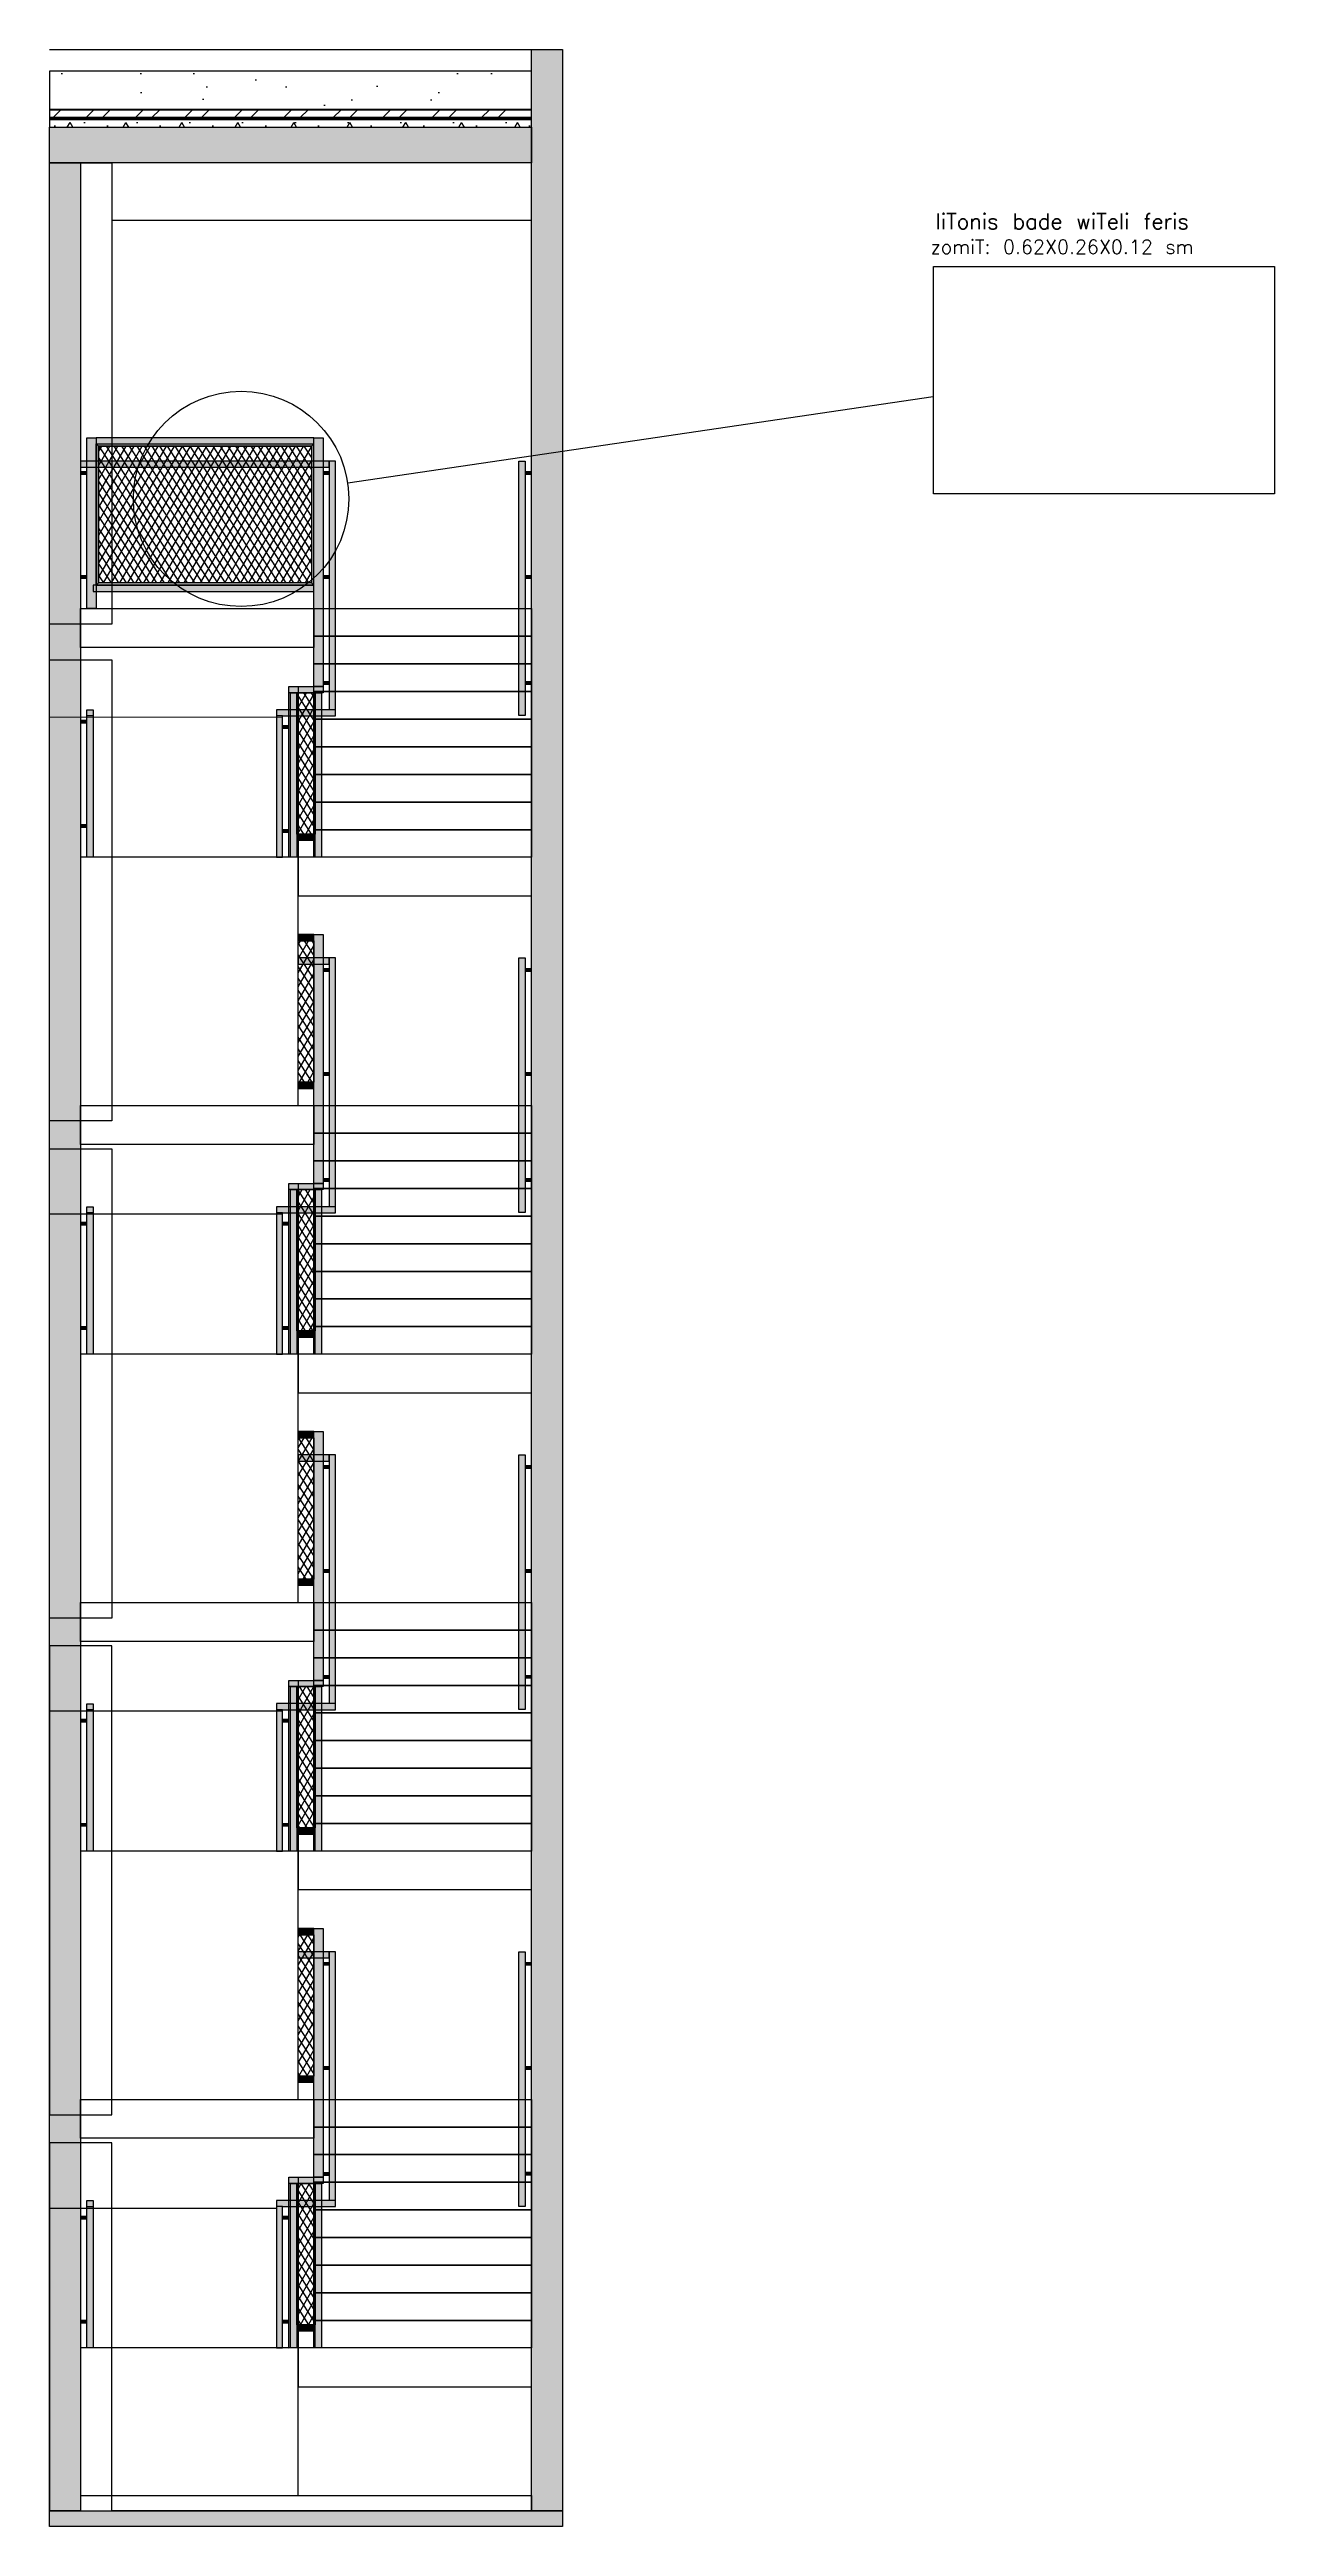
# Model space of a CAD drawing. Header units: millimetres. Extents: x 475616349 to 476941521, y 4620115302 to 4621446928.
# Drawn here: x 476918673 to 476926554, y 4620492394 to 4620508344 of the extents above; entities that cross this region are included whole.
import ezdxf

# ---------------------------------------------------------------- set-up
doc = ezdxf.new("R2010")
doc.units = ezdxf.units.MM
doc.header["$MEASUREMENT"] = 0
doc.header["$XCLIPFRAME"] = 0
for name, color, linetype, lineweight in [('0_0 Architecture_Pen_No__7', 7, 'Continuous', 0), ('0_Pen_No__4_Pen_No__15_Pen_No__4', 7, 'Continuous', 0), ('2D Drafting - General_Pen_No__250_Pen_No__7', 7, 'Continuous', 0), ('gegmebi_Pen_No__7_Pen_No__250', 7, 'Continuous', 0), ('New_0_Pen_No__42_Pen_No__250_Pen_No__250', 7, 'Continuous', 0), ('New_2D Drafting - General_Pen_No__1', 1, 'Continuous', 0), ('New_2D Drafting - General_Pen_No__250_Pen_No__154', 154, 'Continuous', 0), ('New_2D Drafting - General_Pen_No__250_Pen_No__7', 7, 'Continuous', 0), ('New_2D Drafting - General_Pen_No__250_Pen_No__7_Pen_No__250', 7, 'Continuous', 0), ('New_2D Drafting - General_Pen_No__4', 7, 'Continuous', 0), ('New_gegmebi_Pen_No__7_Pen_No__4', 7, 'Continuous', 0)]:
    doc.layers.add(name, color=color, linetype=linetype, lineweight=lineweight)
doc.layers.add('Car-Art', color=7, linetype='Continuous')
doc.layers.add('New_gegmebi_Pen_No__7_Pen_No__252', color=7, linetype='Continuous', lineweight=0, true_color=0x666666)
picture_1 = doc.add_image_def('image1.jpg', size_in_pixel=(768, 512))
pattern_1 = [(60, (476577134.07, 4620325125.74), (-38.971143, 22.5), []), (122.833095, (476577134.07, 4620325125.74), (36.8060797, 18.75), [])]
pattern_2 = [(45, (476577134.1, 4620325125.74), (-459.6194, 459.6194), []), (45, (476577042.15, 4620325217.66), (-459.6194, 459.6194), [])]

msp = doc.modelspace()

# ---------------------------------------------------------------- texts
at = {"layer": '0_Pen_No__4_Pen_No__15_Pen_No__4', "color": 7, "linetype": 'Continuous', "lineweight": 0, "attachment_point": 1}
for s, insert, char_height in [('\\A1;{\\pql;\\Ftxt.shx;liTonis bade\\Ftxt.shx; \\Ftxt.shx;\\C1;wiTeli feris }', (476924372.658, 4620507287.597), 100), ('\\A1;{\\pql;\\Ftxt.shx;zomiT: \\Ftxt.shx;0.62X0.26X0.12 sm}', (476924342.058, 4620507119.286), 90)]:
    msp.add_mtext(s, dxfattribs=dict(at, insert=insert, char_height=char_height))

# ---------------------------------------------------------------- hatches: boundary and pattern name
at = {"layer": '0_0 Architecture_Pen_No__7', "linetype": 'Continuous', "lineweight": 0}
h = msp.add_hatch(dxfattribs=at)
h.set_pattern_fill('CUT_STONE', style=0, pattern_type=2)
h.set_pattern_definition([(45, (476577134.07, 4620325925.74), (-254.55844, 254.55844), [0, -240, 0, -360]), (110, (476577934.07, 4620325925.74), (338.28934, 123.12725), [0, -176, 0, -304])])
h.paths.add_polyline_path([(476921772.871, 4620508204.505), (476918672.87, 4620508204.505), (476918672.87, 4620507958.745), (476921772.871, 4620507958.745)])
h = msp.add_hatch(dxfattribs=at)
h.set_pattern_fill('DOUBLE_1_4', style=0, pattern_type=2)
h.set_pattern_definition(pattern_2)
h.paths.add_polyline_path([(476921772.871, 4620507958.745), (476918672.87, 4620507958.745), (476918672.87, 4620507955.745), (476921772.871, 4620507955.745)])
h = msp.add_hatch(dxfattribs=at)
h.set_pattern_fill('STEEL', style=0, pattern_type=2)
h.set_pattern_definition([(45, (476577134.07, 4620325125.74), (-159.09903, 159.09903), []), (45, (476577081.04, 4620325178.77), (-159.09903, 159.09903), [])])
h.paths.add_polyline_path([(476921772.871, 4620507955.745), (476918672.87, 4620507955.745), (476918672.87, 4620507906.125), (476921772.871, 4620507906.125)])
h = msp.add_hatch(dxfattribs=at)
h.set_pattern_fill('DOUBLE_1_4', style=0, pattern_type=2)
h.set_pattern_definition(pattern_2)
h.paths.add_polyline_path([(476921772.871, 4620507906.125), (476918672.87, 4620507906.125), (476918672.87, 4620507903.125), (476921772.871, 4620507903.125)])
h = msp.add_hatch(dxfattribs=at)
h.set_pattern_fill('ALUMINUM', style=0, pattern_type=2)
h.set_pattern_definition([(45, (476577134.07, 4620325125.74), (-176.7767, 176.7767), []), (45, (476577098.72, 4620325161.1), (-176.7767, 176.7767), []), (45, (476577063.36, 4620325196.45), (-176.7767, 176.7767), [])])
h.paths.add_polyline_path([(476921772.871, 4620507903.125), (476918672.87, 4620507903.125), (476918672.87, 4620507895.125), (476921772.871, 4620507895.125)])
h = msp.add_hatch(dxfattribs=at)
h.set_pattern_fill('STRUCTURAL_CONCRETE', style=0, pattern_type=2)
h.set_pattern_definition([(0, (476577134.1, 4620325125.74), (0, 623.5383), [60, -300]), (0, (476577314.1, 4620325437.5), (0, 623.5383), [60, -300]), (60, (476577134.1, 4620325125.74), (-540, 311.7692), [60, -300]), (60, (476577494.1, 4620325125.74), (-540, 311.7692), [60, -300]), (120, (476577194.1, 4620325125.74), (540, 311.7692), [60, -300]), (120, (476577554.1, 4620325125.74), (540, 311.7692), [60, -300]), (0, (476577134.07, 4620325185.74), (0, 120.000005), [0, -120.000005, 0, -180.000007]), (45, (476577194.07, 4620325185.74), (-84.852817, 84.852817), [0, -90.000004, 0, -150.000006])])
h.paths.add_polyline_path([(476921772.871, 4620507894.125), (476918672.87, 4620507894.125), (476918672.87, 4620507844.505), (476921772.871, 4620507844.505)])
at = {"layer": '2D Drafting - General_Pen_No__250_Pen_No__7', "linetype": 'Continuous', "lineweight": 0}
for points in [[(476918672.87, 4620507614.483), (476918672.87, 4620507844.491), (476921772.871, 4620507844.491), (476921772.871, 4620507614.483), (476919023.287, 4620507614.483), (476918722.871, 4620507614.483)], [(476918672.87, 4620492394.364), (476918672.87, 4620492494.364), (476921972.871, 4620492494.364), (476921972.871, 4620492394.364)]]:
    msp.add_hatch(color=7, dxfattribs=at).paths.add_polyline_path(points)
at = {"layer": 'New_2D Drafting - General_Pen_No__1', "linetype": 'Continuous', "lineweight": 0}
for points in [[(476918912.87, 4620504744.503), (476918912.87, 4620505844.505), (476918972.871, 4620505844.505), (476918972.871, 4620504744.505)], [(476920372.87, 4620505844.505), (476918972.871, 4620505844.505), (476918972.871, 4620505804.891), (476920372.87, 4620505804.891)], [(476918972.871, 4620505804.891), (476918987.889, 4620505789.891), (476918987.871, 4620504909.505), (476918972.871, 4620504894.491)], [(476918972.871, 4620505804.891), (476920372.87, 4620505804.891), (476920357.852, 4620505789.891), (476918987.889, 4620505789.891)], [(476920372.87, 4620505804.891), (476920357.852, 4620505789.891), (476920357.87, 4620504909.505), (476920372.87, 4620504894.505)], [(476920372.87, 4620504242.505), (476920372.87, 4620505844.505), (476920432.87, 4620505844.505), (476920432.87, 4620504242.506)], [(476920472.87, 4620505694.505), (476918872.87, 4620505694.505), (476918872.87, 4620505654.891), (476920472.87, 4620505654.891)], [(476918912.87, 4620505624.475), (476918872.871, 4620505624.475), (476918872.871, 4620505609.862), (476918912.87, 4620505609.862)], [(476920132.707, 4620504092.804), (476920132.707, 4620504054.804), (476920132.707, 4620503142.505), (476920172.371, 4620503142.505), (476920172.371, 4620504052.804), (476920512.87, 4620504052.804), (476920512.87, 4620505694.505), (476920472.87, 4620505694.505), (476920472.87, 4620504092.804)], [(476920472.87, 4620505624.475), (476920432.87, 4620505624.475), (476920432.87, 4620505609.862), (476920472.87, 4620505609.862)], [(476921732.87, 4620504054.804), (476921692.87, 4620504054.804), (476921692.87, 4620505694.505), (476921732.87, 4620505694.505)], [(476921772.87, 4620505624.475), (476921732.87, 4620505624.475), (476921732.87, 4620505609.862), (476921772.87, 4620505609.862)], [(476918912.87, 4620504954.211), (476918872.871, 4620504954.211), (476918872.871, 4620504939.597), (476918912.87, 4620504939.597)], [(476920472.87, 4620504954.211), (476920432.87, 4620504954.211), (476920432.87, 4620504939.597), (476920472.87, 4620504939.597)], [(476921772.87, 4620504954.211), (476921732.87, 4620504954.211), (476921732.87, 4620504939.597), (476921772.87, 4620504939.597)], [(476920372.87, 4620504894.505), (476918952.87, 4620504894.505), (476918952.87, 4620504854.891), (476920372.87, 4620504854.891)], [(476918972.871, 4620504894.505), (476920372.87, 4620504894.505), (476920357.87, 4620504909.505), (476918987.871, 4620504909.505)], [(476920212.371, 4620503142.505), (476920212.371, 4620504242.506), (476920272.371, 4620504242.506), (476920272.371, 4620503142.506)], [(476920212.371, 4620504202.518), (476920212.371, 4620504242.506), (476920432.87, 4620504242.506), (476920432.87, 4620504202.524)], [(476920262.871, 4620503142.506), (476920222.39, 4620503142.506), (476920222.39, 4620504202.52), (476920262.871, 4620504202.52)], [(476920423.37, 4620503142.506), (476920382.89, 4620503142.506), (476920382.89, 4620504202.52), (476920423.37, 4620504202.52)], [(476920472.87, 4620504272.629), (476920432.87, 4620504272.629), (476920432.87, 4620504258.015), (476920472.87, 4620504258.015)], [(476921772.87, 4620504272.629), (476921732.87, 4620504272.629), (476921732.87, 4620504258.015), (476921772.87, 4620504258.015)], [(476918912.87, 4620504022.477), (476918872.871, 4620504022.477), (476918872.871, 4620504007.863), (476918912.87, 4620504007.863)], [(476918952.87, 4620503142.506), (476918912.87, 4620503142.506), (476918912.87, 4620504092.506), (476918952.87, 4620504092.506)], [(476920212.371, 4620503988.962), (476920172.371, 4620503988.962), (476920172.371, 4620503974.349), (476920212.371, 4620503974.349)], [(476918912.87, 4620503352.212), (476918872.871, 4620503352.212), (476918872.871, 4620503337.599), (476918912.87, 4620503337.599)], [(476920212.371, 4620503318.698), (476920172.371, 4620503318.698), (476920172.371, 4620503304.084), (476920212.371, 4620503304.084)], [(476920382.882, 4620503292.506), (476920262.877, 4620503292.506), (476920262.877, 4620503252.893), (476920382.882, 4620503252.893)], [(476920372.87, 4620502644.535), (476920272.87, 4620502644.535), (476920272.87, 4620502604.922), (476920372.87, 4620502604.922)], [(476920372.87, 4620501042.533), (476920372.87, 4620502644.535), (476920432.87, 4620502644.535), (476920432.87, 4620501042.535)], [(476920132.707, 4620500892.835), (476920132.707, 4620500854.835), (476920132.707, 4620499942.534), (476920172.371, 4620499942.534), (476920172.371, 4620500852.835), (476920512.87, 4620500852.835), (476920512.87, 4620502494.535), (476920472.87, 4620502494.535), (476920472.87, 4620500892.835)], [(476920472.87, 4620502494.535), (476920272.878, 4620502494.535), (476920272.878, 4620502454.922), (476920472.87, 4620502454.922)], [(476920472.87, 4620502424.505), (476920432.87, 4620502424.505), (476920432.87, 4620502409.892), (476920472.87, 4620502409.892)], [(476921732.87, 4620500854.804), (476921692.87, 4620500854.804), (476921692.87, 4620502494.505), (476921732.87, 4620502494.505)], [(476921772.87, 4620502424.475), (476921732.87, 4620502424.475), (476921732.87, 4620502409.862), (476921772.87, 4620502409.862)], [(476920372.87, 4620501694.535), (476920272.87, 4620501694.535), (476920272.87, 4620501654.922), (476920372.87, 4620501654.922)], [(476920472.87, 4620501754.241), (476920432.87, 4620501754.241), (476920432.87, 4620501739.628), (476920472.87, 4620501739.628)], [(476921772.87, 4620501754.211), (476921732.87, 4620501754.211), (476921732.87, 4620501739.597), (476921772.87, 4620501739.597)], [(476920212.371, 4620499942.534), (476920212.371, 4620501042.535), (476920272.371, 4620501042.535), (476920272.371, 4620499942.535)], [(476920212.371, 4620501002.547), (476920212.371, 4620501042.535), (476920432.87, 4620501042.535), (476920432.87, 4620501002.553)], [(476920262.871, 4620499942.535), (476920222.39, 4620499942.535), (476920222.39, 4620501002.549), (476920262.871, 4620501002.549)], [(476920423.37, 4620499942.535), (476920382.89, 4620499942.535), (476920382.89, 4620501002.549), (476920423.37, 4620501002.549)], [(476920472.87, 4620501071.659), (476920432.87, 4620501071.659), (476920432.87, 4620501057.046), (476920472.87, 4620501057.046)], [(476921772.87, 4620501072.629), (476921732.87, 4620501072.629), (476921732.87, 4620501058.015), (476921772.87, 4620501058.015)], [(476918952.87, 4620499942.506), (476918912.87, 4620499942.506), (476918912.87, 4620500892.506), (476918952.87, 4620500892.506)], [(476918912.87, 4620500789.931), (476918872.871, 4620500789.931), (476918872.871, 4620500775.318), (476918912.87, 4620500775.318)], [(476920212.371, 4620500789.96), (476920172.371, 4620500789.96), (476920172.371, 4620500775.347), (476920212.371, 4620500775.347)], [(476918912.87, 4620500119.667), (476918872.871, 4620500119.667), (476918872.871, 4620500105.054), (476918912.87, 4620500105.054)], [(476920212.371, 4620500119.696), (476920172.371, 4620500119.696), (476920172.371, 4620500105.083), (476920212.371, 4620500105.083)], [(476920382.882, 4620500092.535), (476920262.877, 4620500092.535), (476920262.877, 4620500052.922), (476920382.882, 4620500052.922)], [(476920372.87, 4620499444.535), (476920272.87, 4620499444.535), (476920272.87, 4620499404.922), (476920372.87, 4620499404.922)], [(476920372.87, 4620497842.533), (476920372.87, 4620499444.535), (476920432.87, 4620499444.535), (476920432.87, 4620497842.535)], [(476920132.707, 4620497692.835), (476920132.707, 4620497654.835), (476920132.707, 4620496742.534), (476920172.371, 4620496742.534), (476920172.371, 4620497652.835), (476920512.87, 4620497652.835), (476920512.87, 4620499294.535), (476920472.87, 4620499294.535), (476920472.87, 4620497692.835)], [(476920472.87, 4620499294.535), (476920272.878, 4620499294.535), (476920272.878, 4620499254.922), (476920472.87, 4620499254.922)], [(476920472.87, 4620499224.505), (476920432.87, 4620499224.505), (476920432.87, 4620499209.892), (476920472.87, 4620499209.892)], [(476921732.87, 4620497654.804), (476921692.87, 4620497654.804), (476921692.87, 4620499294.505), (476921732.87, 4620499294.505)], [(476921772.87, 4620499224.475), (476921732.87, 4620499224.475), (476921732.87, 4620499209.862), (476921772.87, 4620499209.862)], [(476920372.87, 4620498494.535), (476920272.87, 4620498494.535), (476920272.87, 4620498454.922), (476920372.87, 4620498454.922)], [(476920472.87, 4620498554.241), (476920432.87, 4620498554.241), (476920432.87, 4620498539.628), (476920472.87, 4620498539.628)], [(476921772.87, 4620498554.211), (476921732.87, 4620498554.211), (476921732.87, 4620498539.597), (476921772.87, 4620498539.597)], [(476920212.371, 4620496742.534), (476920212.371, 4620497842.535), (476920272.371, 4620497842.535), (476920272.371, 4620496742.535)], [(476920212.371, 4620497802.547), (476920212.371, 4620497842.535), (476920432.87, 4620497842.535), (476920432.87, 4620497802.553)], [(476920262.871, 4620496742.535), (476920222.39, 4620496742.535), (476920222.39, 4620497802.549), (476920262.871, 4620497802.549)], [(476920423.37, 4620496742.535), (476920382.89, 4620496742.535), (476920382.89, 4620497802.549), (476920423.37, 4620497802.549)], [(476920472.87, 4620497871.659), (476920432.87, 4620497871.659), (476920432.87, 4620497857.046), (476920472.87, 4620497857.046)], [(476921772.87, 4620497872.629), (476921732.87, 4620497872.629), (476921732.87, 4620497858.015), (476921772.87, 4620497858.015)], [(476918952.87, 4620496742.506), (476918912.87, 4620496742.506), (476918912.87, 4620497692.506), (476918952.87, 4620497692.506)], [(476918912.87, 4620497589.931), (476918872.871, 4620497589.931), (476918872.871, 4620497575.318), (476918912.87, 4620497575.318)], [(476920212.371, 4620497589.96), (476920172.371, 4620497589.96), (476920172.371, 4620497575.347), (476920212.371, 4620497575.347)], [(476918912.87, 4620496919.667), (476918872.871, 4620496919.667), (476918872.871, 4620496905.054), (476918912.87, 4620496905.054)], [(476920212.371, 4620496919.696), (476920172.371, 4620496919.696), (476920172.371, 4620496905.083), (476920212.371, 4620496905.083)], [(476920382.882, 4620496892.535), (476920262.877, 4620496892.535), (476920262.877, 4620496852.922), (476920382.882, 4620496852.922)], [(476920372.87, 4620496244.535), (476920272.87, 4620496244.535), (476920272.87, 4620496204.922), (476920372.87, 4620496204.922)], [(476920372.87, 4620494643.533), (476920372.87, 4620496244.535), (476920432.87, 4620496244.535), (476920432.87, 4620494643.535)], [(476920132.707, 4620494493.835), (476920132.707, 4620494454.835), (476920132.707, 4620493543.535), (476920172.371, 4620493543.535), (476920172.371, 4620494453.835), (476920512.87, 4620494453.835), (476920512.87, 4620496094.535), (476920472.87, 4620496094.535), (476920472.87, 4620494493.835)], [(476920472.87, 4620496094.535), (476920272.878, 4620496094.535), (476920272.878, 4620496054.922), (476920472.87, 4620496054.922)], [(476920472.87, 4620496024.505), (476920432.87, 4620496024.505), (476920432.87, 4620496009.892), (476920472.87, 4620496009.892)], [(476921732.87, 4620494454.804), (476921692.87, 4620494454.804), (476921692.87, 4620496094.505), (476921732.87, 4620496094.505)], [(476921772.87, 4620496024.475), (476921732.87, 4620496024.475), (476921732.87, 4620496009.862), (476921772.87, 4620496009.862)], [(476920372.87, 4620495294.535), (476920272.87, 4620495294.535), (476920272.87, 4620495254.922), (476920372.87, 4620495254.922)], [(476920472.87, 4620495354.241), (476920432.87, 4620495354.241), (476920432.87, 4620495339.628), (476920472.87, 4620495339.628)], [(476921772.87, 4620495354.211), (476921732.87, 4620495354.211), (476921732.87, 4620495339.597), (476921772.87, 4620495339.597)], [(476920212.371, 4620493543.534), (476920212.371, 4620494643.535), (476920272.371, 4620494643.535), (476920272.371, 4620493543.535)], [(476920212.371, 4620494603.547), (476920212.371, 4620494643.535), (476920432.87, 4620494643.535), (476920432.87, 4620494603.553)], [(476920262.871, 4620493543.535), (476920222.39, 4620493543.535), (476920222.39, 4620494603.549), (476920262.871, 4620494603.549)], [(476920423.37, 4620493543.535), (476920382.89, 4620493543.535), (476920382.89, 4620494603.549), (476920423.37, 4620494603.549)], [(476920472.87, 4620494671.659), (476920432.87, 4620494671.659), (476920432.87, 4620494657.046), (476920472.87, 4620494657.046)], [(476921772.87, 4620494672.629), (476921732.87, 4620494672.629), (476921732.87, 4620494658.015), (476921772.87, 4620494658.015)], [(476918952.87, 4620493543.535), (476918912.87, 4620493543.535), (476918912.87, 4620494493.535), (476918952.87, 4620494493.535)], [(476918912.87, 4620494390.96), (476918872.871, 4620494390.96), (476918872.871, 4620494376.347), (476918912.87, 4620494376.347)], [(476920212.371, 4620494390.96), (476920172.371, 4620494390.96), (476920172.371, 4620494376.347), (476920212.371, 4620494376.347)], [(476918912.87, 4620493720.696), (476918872.871, 4620493720.696), (476918872.871, 4620493706.083), (476918912.87, 4620493706.083)], [(476920212.371, 4620493720.696), (476920172.371, 4620493720.696), (476920172.371, 4620493706.083), (476920212.371, 4620493706.083)], [(476920382.882, 4620493693.535), (476920262.877, 4620493693.535), (476920262.877, 4620493653.922), (476920382.882, 4620493653.922)]]:
    msp.add_hatch(color=1, dxfattribs=at).paths.add_polyline_path(points)
h = msp.add_hatch(dxfattribs=at)
h.set_pattern_fill('BATT_INSULATION', color=1, style=0, pattern_type=2)
h.set_pattern_definition(pattern_1)
h.paths.add_polyline_path([(476918987.871, 4620504909.503), (476918987.889, 4620505789.891), (476920357.852, 4620505789.891), (476920357.87, 4620504909.505)])
h = msp.add_hatch(dxfattribs=at)
h.set_pattern_fill('BATT_INSULATION', color=1, style=0, pattern_type=2)
h.set_pattern_definition(pattern_1)
h.paths.add_polyline_path([(476920262.871, 4620503292.506), (476920262.871, 4620504202.522), (476920382.89, 4620504202.52), (476920382.871, 4620503292.506)])
h = msp.add_hatch(dxfattribs=at)
h.set_pattern_fill('BATT_INSULATION', color=1, style=0, pattern_type=2)
h.set_pattern_definition(pattern_1)
h.paths.add_polyline_path([(476920272.87, 4620501694.535), (476920272.87, 4620502604.924), (476920372.87, 4620502604.922), (476920372.859, 4620501694.535)])
h = msp.add_hatch(dxfattribs=at)
h.set_pattern_fill('BATT_INSULATION', color=1, style=0, pattern_type=2)
h.set_pattern_definition(pattern_1)
h.paths.add_polyline_path([(476920262.871, 4620500092.535), (476920262.871, 4620501002.551), (476920382.89, 4620501002.549), (476920382.871, 4620500092.535)])
h = msp.add_hatch(dxfattribs=at)
h.set_pattern_fill('BATT_INSULATION', color=1, style=0, pattern_type=2)
h.set_pattern_definition(pattern_1)
h.paths.add_polyline_path([(476920272.87, 4620498494.535), (476920272.87, 4620499404.924), (476920372.87, 4620499404.922), (476920372.859, 4620498494.535)])
h = msp.add_hatch(dxfattribs=at)
h.set_pattern_fill('BATT_INSULATION', color=1, style=0, pattern_type=2)
h.set_pattern_definition(pattern_1)
h.paths.add_polyline_path([(476920262.871, 4620496892.535), (476920262.871, 4620497802.551), (476920382.89, 4620497802.549), (476920382.871, 4620496892.535)])
h = msp.add_hatch(dxfattribs=at)
h.set_pattern_fill('BATT_INSULATION', color=1, style=0, pattern_type=2)
h.set_pattern_definition(pattern_1)
h.paths.add_polyline_path([(476920272.87, 4620495294.535), (476920272.87, 4620496204.924), (476920372.87, 4620496204.922), (476920372.859, 4620495294.535)])
h = msp.add_hatch(dxfattribs=at)
h.set_pattern_fill('BATT_INSULATION', color=1, style=0, pattern_type=2)
h.set_pattern_definition(pattern_1)
h.paths.add_polyline_path([(476920262.871, 4620493693.535), (476920262.871, 4620494603.551), (476920382.89, 4620494603.549), (476920382.871, 4620493693.535)])
at = {"layer": 'New_2D Drafting - General_Pen_No__250_Pen_No__154', "linetype": 'Continuous', "lineweight": 0}
msp.add_hatch(color=154, dxfattribs=at).paths.add_polyline_path([(476921772.871, 4620508344.058), (476921972.871, 4620508344.058), (476921972.871, 4620492494.364), (476921772.871, 4620492494.364)])
at = {"layer": 'New_2D Drafting - General_Pen_No__250_Pen_No__7', "linetype": 'Continuous', "lineweight": 0}
msp.add_hatch(color=7, dxfattribs=at).paths.add_polyline_path([(476918872.87, 4620492494.364), (476918672.87, 4620492494.364), (476918672.87, 4620507614.483), (476918872.87, 4620507614.483)])
at = {"layer": 'New_2D Drafting - General_Pen_No__250_Pen_No__7_Pen_No__250', "linetype": 'Continuous', "lineweight": 0}
h = msp.add_hatch(dxfattribs=at)
h.set_pattern_fill('BATT_INSULATION', style=0, pattern_type=2)
h.set_pattern_definition(pattern_1)
h.paths.add_polyline_path([(476918672.87, 4620507894.125), (476921772.871, 4620507894.125), (476921772.871, 4620507895.125), (476918672.87, 4620507895.125)])

# ---------------------------------------------------------------- linework, layer by layer
at = {"layer": '0_0 Architecture_Pen_No__7', "color": 7, "linetype": 'Continuous', "lineweight": 0, "flags": 128}
for points in [[(476921772.871, 4620508204.505), (476918672.87, 4620508204.505), (476918672.87, 4620507958.745), (476921772.871, 4620507958.745)], [(476921772.871, 4620507958.745), (476918672.87, 4620507958.745), (476918672.87, 4620507955.745), (476921772.871, 4620507955.745)], [(476921772.871, 4620507955.745), (476918672.87, 4620507955.745), (476918672.87, 4620507906.125), (476921772.871, 4620507906.125)], [(476921772.871, 4620507906.125), (476918672.87, 4620507906.125), (476918672.87, 4620507903.125), (476921772.871, 4620507903.125)], [(476921772.871, 4620507903.125), (476918672.87, 4620507903.125), (476918672.87, 4620507895.125), (476921772.871, 4620507895.125)], [(476921772.871, 4620507894.125), (476918672.87, 4620507894.125), (476918672.87, 4620507844.505), (476921772.871, 4620507844.505)]]:
    msp.add_lwpolyline(points, close=True, dxfattribs=at)
at = {"layer": '2D Drafting - General_Pen_No__250_Pen_No__7', "color": 7, "linetype": 'Continuous', "lineweight": 0, "flags": 128}
for points in [[(476918672.87, 4620507614.483), (476918672.87, 4620507844.491), (476921772.871, 4620507844.491), (476921772.871, 4620507614.483), (476919023.287, 4620507614.483), (476918722.871, 4620507614.483)], [(476918672.87, 4620492394.364), (476918672.87, 4620492494.364), (476921972.871, 4620492494.364), (476921972.871, 4620492394.364)]]:
    msp.add_lwpolyline(points, close=True, dxfattribs=at)
at = {"layer": 'gegmebi_Pen_No__7_Pen_No__250', "color": 7, "linetype": 'Continuous', "lineweight": 0}
msp.add_line((476918672.87, 4620508344.058), (476921772.871, 4620508344.058), dxfattribs=at)
at = {"layer": 'gegmebi_Pen_No__7_Pen_No__250', "color": 7, "linetype": 'Continuous', "lineweight": 0, "flags": 128}
msp.add_lwpolyline([(476921772.871, 4620492494.364), (476919072.87, 4620492494.364), (476919072.87, 4620492594.497), (476921772.871, 4620492594.497)], close=True, dxfattribs=at)
at = {"layer": 'New_0_Pen_No__42_Pen_No__250_Pen_No__250', "color": 7, "linetype": 'Continuous', "lineweight": 0}
for p, q in [((476924358.945, 4620506108.767), (476920591.017, 4620505551.94)), ((476918952.87, 4620504054.505), (476918912.87, 4620504054.505)), ((476920172.371, 4620504052.804), (476920132.371, 4620504052.804)), ((476920512.87, 4620504092.804), (476920472.87, 4620504092.804)), ((476918952.87, 4620500853.535), (476918912.87, 4620500853.535)), ((476920172.371, 4620500852.835), (476920132.371, 4620500852.835)), ((476920512.87, 4620500892.835), (476920472.87, 4620500892.835)), ((476918952.87, 4620497653.535), (476918912.87, 4620497653.535)), ((476920172.371, 4620497652.835), (476920132.371, 4620497652.835)), ((476920512.87, 4620497692.835), (476920472.87, 4620497692.835)), ((476918952.87, 4620494453.535), (476918912.87, 4620494453.535)), ((476920172.371, 4620494453.835), (476920132.371, 4620494453.835)), ((476920512.87, 4620494493.835), (476920472.87, 4620494493.835))]:
    msp.add_line(p, q, dxfattribs=at)
msp.add_circle((476919905.316, 4620505450.606), 693.148, dxfattribs=at)
at = {"layer": 'New_2D Drafting - General_Pen_No__250_Pen_No__7', "color": 7, "linetype": 'Continuous', "lineweight": 0, "flags": 128}
for points in [[(476921772.871, 4620508344.058), (476921972.871, 4620508344.058), (476921972.871, 4620492494.364), (476921772.871, 4620492494.364)], [(476918872.87, 4620492494.364), (476918672.87, 4620492494.364), (476918672.87, 4620507614.483), (476918872.87, 4620507614.483)]]:
    msp.add_lwpolyline(points, close=True, dxfattribs=at)
at = {"layer": 'New_2D Drafting - General_Pen_No__250_Pen_No__7_Pen_No__250', "color": 7, "linetype": 'Continuous', "lineweight": 0, "flags": 128}
msp.add_lwpolyline([(476918672.87, 4620507894.125), (476921772.871, 4620507894.125), (476921772.871, 4620507895.125), (476918672.87, 4620507895.125)], close=True, dxfattribs=at)
at = {"layer": 'New_2D Drafting - General_Pen_No__4', "color": 7, "linetype": 'Continuous', "lineweight": 0, "flags": 128}
for points in [[(476918912.87, 4620504744.503), (476918912.87, 4620505844.505), (476918972.871, 4620505844.505), (476918972.871, 4620504744.505)], [(476920372.87, 4620505844.505), (476918972.871, 4620505844.505), (476918972.871, 4620505804.891), (476920372.87, 4620505804.891)], [(476918972.871, 4620505804.891), (476918987.889, 4620505789.891), (476918987.871, 4620504909.505), (476918972.871, 4620504894.491)], [(476918972.871, 4620505804.891), (476920372.87, 4620505804.891), (476920357.852, 4620505789.891), (476918987.889, 4620505789.891)], [(476918987.871, 4620504909.503), (476918987.889, 4620505789.891), (476920357.852, 4620505789.891), (476920357.87, 4620504909.505)], [(476920372.87, 4620505804.891), (476920357.852, 4620505789.891), (476920357.87, 4620504909.505), (476920372.87, 4620504894.505)], [(476920372.87, 4620504242.505), (476920372.87, 4620505844.505), (476920432.87, 4620505844.505), (476920432.87, 4620504242.506)], [(476920472.87, 4620505694.505), (476918872.87, 4620505694.505), (476918872.87, 4620505654.891), (476920472.87, 4620505654.891)], [(476918912.87, 4620505624.475), (476918872.871, 4620505624.475), (476918872.871, 4620505609.862), (476918912.87, 4620505609.862)], [(476920132.707, 4620504092.804), (476920132.707, 4620504054.804), (476920132.707, 4620503142.505), (476920172.371, 4620503142.505), (476920172.371, 4620504052.804), (476920512.87, 4620504052.804), (476920512.87, 4620505694.505), (476920472.87, 4620505694.505), (476920472.87, 4620504092.804)], [(476920472.87, 4620505624.475), (476920432.87, 4620505624.475), (476920432.87, 4620505609.862), (476920472.87, 4620505609.862)], [(476921732.87, 4620504054.804), (476921692.87, 4620504054.804), (476921692.87, 4620505694.505), (476921732.87, 4620505694.505)], [(476921772.87, 4620505624.475), (476921732.87, 4620505624.475), (476921732.87, 4620505609.862), (476921772.87, 4620505609.862)], [(476918912.87, 4620504954.211), (476918872.871, 4620504954.211), (476918872.871, 4620504939.597), (476918912.87, 4620504939.597)], [(476920472.87, 4620504954.211), (476920432.87, 4620504954.211), (476920432.87, 4620504939.597), (476920472.87, 4620504939.597)], [(476921772.87, 4620504954.211), (476921732.87, 4620504954.211), (476921732.87, 4620504939.597), (476921772.87, 4620504939.597)], [(476920372.87, 4620504894.505), (476918952.87, 4620504894.505), (476918952.87, 4620504854.891), (476920372.87, 4620504854.891)], [(476918972.871, 4620504894.505), (476920372.87, 4620504894.505), (476920357.87, 4620504909.505), (476918987.871, 4620504909.505)], [(476920212.371, 4620503142.505), (476920212.371, 4620504242.506), (476920272.371, 4620504242.506), (476920272.371, 4620503142.506)], [(476920212.371, 4620504202.518), (476920212.371, 4620504242.506), (476920432.87, 4620504242.506), (476920432.87, 4620504202.524)], [(476920262.871, 4620503142.506), (476920222.39, 4620503142.506), (476920222.39, 4620504202.52), (476920262.871, 4620504202.52)], [(476920262.871, 4620503292.506), (476920262.871, 4620504202.522), (476920382.89, 4620504202.52), (476920382.871, 4620503292.506)], [(476920423.37, 4620503142.506), (476920382.89, 4620503142.506), (476920382.89, 4620504202.52), (476920423.37, 4620504202.52)], [(476920472.87, 4620504272.629), (476920432.87, 4620504272.629), (476920432.87, 4620504258.015), (476920472.87, 4620504258.015)], [(476921772.87, 4620504272.629), (476921732.87, 4620504272.629), (476921732.87, 4620504258.015), (476921772.87, 4620504258.015)], [(476918912.87, 4620504022.477), (476918872.871, 4620504022.477), (476918872.871, 4620504007.863), (476918912.87, 4620504007.863)], [(476918952.87, 4620503142.506), (476918912.87, 4620503142.506), (476918912.87, 4620504092.506), (476918952.87, 4620504092.506)], [(476920212.371, 4620503988.962), (476920172.371, 4620503988.962), (476920172.371, 4620503974.349), (476920212.371, 4620503974.349)], [(476918912.87, 4620503352.212), (476918872.871, 4620503352.212), (476918872.871, 4620503337.599), (476918912.87, 4620503337.599)], [(476920212.371, 4620503318.698), (476920172.371, 4620503318.698), (476920172.371, 4620503304.084), (476920212.371, 4620503304.084)], [(476920382.882, 4620503292.506), (476920262.877, 4620503292.506), (476920262.877, 4620503252.893), (476920382.882, 4620503252.893)], [(476920372.87, 4620502644.535), (476920272.87, 4620502644.535), (476920272.87, 4620502604.922), (476920372.87, 4620502604.922)], [(476920272.87, 4620501694.535), (476920272.87, 4620502604.924), (476920372.87, 4620502604.922), (476920372.859, 4620501694.535)], [(476920372.87, 4620501042.533), (476920372.87, 4620502644.535), (476920432.87, 4620502644.535), (476920432.87, 4620501042.535)], [(476920132.707, 4620500892.835), (476920132.707, 4620500854.835), (476920132.707, 4620499942.534), (476920172.371, 4620499942.534), (476920172.371, 4620500852.835), (476920512.87, 4620500852.835), (476920512.87, 4620502494.535), (476920472.87, 4620502494.535), (476920472.87, 4620500892.835)], [(476920472.87, 4620502494.535), (476920272.878, 4620502494.535), (476920272.878, 4620502454.922), (476920472.87, 4620502454.922)], [(476920472.87, 4620502424.505), (476920432.87, 4620502424.505), (476920432.87, 4620502409.892), (476920472.87, 4620502409.892)], [(476921732.87, 4620500854.804), (476921692.87, 4620500854.804), (476921692.87, 4620502494.505), (476921732.87, 4620502494.505)], [(476921772.87, 4620502424.475), (476921732.87, 4620502424.475), (476921732.87, 4620502409.862), (476921772.87, 4620502409.862)], [(476920372.87, 4620501694.535), (476920272.87, 4620501694.535), (476920272.87, 4620501654.922), (476920372.87, 4620501654.922)], [(476920472.87, 4620501754.241), (476920432.87, 4620501754.241), (476920432.87, 4620501739.628), (476920472.87, 4620501739.628)], [(476921772.87, 4620501754.211), (476921732.87, 4620501754.211), (476921732.87, 4620501739.597), (476921772.87, 4620501739.597)], [(476920212.371, 4620499942.534), (476920212.371, 4620501042.535), (476920272.371, 4620501042.535), (476920272.371, 4620499942.535)], [(476920212.371, 4620501002.547), (476920212.371, 4620501042.535), (476920432.87, 4620501042.535), (476920432.87, 4620501002.553)], [(476920262.871, 4620499942.535), (476920222.39, 4620499942.535), (476920222.39, 4620501002.549), (476920262.871, 4620501002.549)], [(476920262.871, 4620500092.535), (476920262.871, 4620501002.551), (476920382.89, 4620501002.549), (476920382.871, 4620500092.535)], [(476920423.37, 4620499942.535), (476920382.89, 4620499942.535), (476920382.89, 4620501002.549), (476920423.37, 4620501002.549)], [(476920472.87, 4620501071.659), (476920432.87, 4620501071.659), (476920432.87, 4620501057.046), (476920472.87, 4620501057.046)], [(476921772.87, 4620501072.629), (476921732.87, 4620501072.629), (476921732.87, 4620501058.015), (476921772.87, 4620501058.015)], [(476918952.87, 4620499942.506), (476918912.87, 4620499942.506), (476918912.87, 4620500892.506), (476918952.87, 4620500892.506)], [(476918912.87, 4620500789.931), (476918872.871, 4620500789.931), (476918872.871, 4620500775.318), (476918912.87, 4620500775.318)], [(476920212.371, 4620500789.96), (476920172.371, 4620500789.96), (476920172.371, 4620500775.347), (476920212.371, 4620500775.347)], [(476918912.87, 4620500119.667), (476918872.871, 4620500119.667), (476918872.871, 4620500105.054), (476918912.87, 4620500105.054)], [(476920212.371, 4620500119.696), (476920172.371, 4620500119.696), (476920172.371, 4620500105.083), (476920212.371, 4620500105.083)], [(476920382.882, 4620500092.535), (476920262.877, 4620500092.535), (476920262.877, 4620500052.922), (476920382.882, 4620500052.922)], [(476920372.87, 4620499444.535), (476920272.87, 4620499444.535), (476920272.87, 4620499404.922), (476920372.87, 4620499404.922)], [(476920272.87, 4620498494.535), (476920272.87, 4620499404.924), (476920372.87, 4620499404.922), (476920372.859, 4620498494.535)], [(476920372.87, 4620497842.533), (476920372.87, 4620499444.535), (476920432.87, 4620499444.535), (476920432.87, 4620497842.535)], [(476920132.707, 4620497692.835), (476920132.707, 4620497654.835), (476920132.707, 4620496742.534), (476920172.371, 4620496742.534), (476920172.371, 4620497652.835), (476920512.87, 4620497652.835), (476920512.87, 4620499294.535), (476920472.87, 4620499294.535), (476920472.87, 4620497692.835)], [(476920472.87, 4620499294.535), (476920272.878, 4620499294.535), (476920272.878, 4620499254.922), (476920472.87, 4620499254.922)], [(476920472.87, 4620499224.505), (476920432.87, 4620499224.505), (476920432.87, 4620499209.892), (476920472.87, 4620499209.892)], [(476921732.87, 4620497654.804), (476921692.87, 4620497654.804), (476921692.87, 4620499294.505), (476921732.87, 4620499294.505)], [(476921772.87, 4620499224.475), (476921732.87, 4620499224.475), (476921732.87, 4620499209.862), (476921772.87, 4620499209.862)], [(476920372.87, 4620498494.535), (476920272.87, 4620498494.535), (476920272.87, 4620498454.922), (476920372.87, 4620498454.922)], [(476920472.87, 4620498554.241), (476920432.87, 4620498554.241), (476920432.87, 4620498539.628), (476920472.87, 4620498539.628)], [(476921772.87, 4620498554.211), (476921732.87, 4620498554.211), (476921732.87, 4620498539.597), (476921772.87, 4620498539.597)], [(476920212.371, 4620496742.534), (476920212.371, 4620497842.535), (476920272.371, 4620497842.535), (476920272.371, 4620496742.535)], [(476920212.371, 4620497802.547), (476920212.371, 4620497842.535), (476920432.87, 4620497842.535), (476920432.87, 4620497802.553)], [(476920262.871, 4620496742.535), (476920222.39, 4620496742.535), (476920222.39, 4620497802.549), (476920262.871, 4620497802.549)], [(476920262.871, 4620496892.535), (476920262.871, 4620497802.551), (476920382.89, 4620497802.549), (476920382.871, 4620496892.535)], [(476920423.37, 4620496742.535), (476920382.89, 4620496742.535), (476920382.89, 4620497802.549), (476920423.37, 4620497802.549)], [(476920472.87, 4620497871.659), (476920432.87, 4620497871.659), (476920432.87, 4620497857.046), (476920472.87, 4620497857.046)], [(476921772.87, 4620497872.629), (476921732.87, 4620497872.629), (476921732.87, 4620497858.015), (476921772.87, 4620497858.015)], [(476918952.87, 4620496742.506), (476918912.87, 4620496742.506), (476918912.87, 4620497692.506), (476918952.87, 4620497692.506)], [(476918912.87, 4620497589.931), (476918872.871, 4620497589.931), (476918872.871, 4620497575.318), (476918912.87, 4620497575.318)], [(476920212.371, 4620497589.96), (476920172.371, 4620497589.96), (476920172.371, 4620497575.347), (476920212.371, 4620497575.347)], [(476918912.87, 4620496919.667), (476918872.871, 4620496919.667), (476918872.871, 4620496905.054), (476918912.87, 4620496905.054)], [(476920212.371, 4620496919.696), (476920172.371, 4620496919.696), (476920172.371, 4620496905.083), (476920212.371, 4620496905.083)], [(476920382.882, 4620496892.535), (476920262.877, 4620496892.535), (476920262.877, 4620496852.922), (476920382.882, 4620496852.922)], [(476920372.87, 4620496244.535), (476920272.87, 4620496244.535), (476920272.87, 4620496204.922), (476920372.87, 4620496204.922)], [(476920272.87, 4620495294.535), (476920272.87, 4620496204.924), (476920372.87, 4620496204.922), (476920372.859, 4620495294.535)], [(476920372.87, 4620494643.533), (476920372.87, 4620496244.535), (476920432.87, 4620496244.535), (476920432.87, 4620494643.535)], [(476920132.707, 4620494493.835), (476920132.707, 4620494454.835), (476920132.707, 4620493543.535), (476920172.371, 4620493543.535), (476920172.371, 4620494453.835), (476920512.87, 4620494453.835), (476920512.87, 4620496094.535), (476920472.87, 4620496094.535), (476920472.87, 4620494493.835)], [(476920472.87, 4620496094.535), (476920272.878, 4620496094.535), (476920272.878, 4620496054.922), (476920472.87, 4620496054.922)], [(476920472.87, 4620496024.505), (476920432.87, 4620496024.505), (476920432.87, 4620496009.892), (476920472.87, 4620496009.892)], [(476921732.87, 4620494454.804), (476921692.87, 4620494454.804), (476921692.87, 4620496094.505), (476921732.87, 4620496094.505)], [(476921772.87, 4620496024.475), (476921732.87, 4620496024.475), (476921732.87, 4620496009.862), (476921772.87, 4620496009.862)], [(476920372.87, 4620495294.535), (476920272.87, 4620495294.535), (476920272.87, 4620495254.922), (476920372.87, 4620495254.922)], [(476920472.87, 4620495354.241), (476920432.87, 4620495354.241), (476920432.87, 4620495339.628), (476920472.87, 4620495339.628)], [(476921772.87, 4620495354.211), (476921732.87, 4620495354.211), (476921732.87, 4620495339.597), (476921772.87, 4620495339.597)], [(476920212.371, 4620493543.534), (476920212.371, 4620494643.535), (476920272.371, 4620494643.535), (476920272.371, 4620493543.535)], [(476920212.371, 4620494603.547), (476920212.371, 4620494643.535), (476920432.87, 4620494643.535), (476920432.87, 4620494603.553)], [(476920262.871, 4620493543.535), (476920222.39, 4620493543.535), (476920222.39, 4620494603.549), (476920262.871, 4620494603.549)], [(476920262.871, 4620493693.535), (476920262.871, 4620494603.551), (476920382.89, 4620494603.549), (476920382.871, 4620493693.535)], [(476920423.37, 4620493543.535), (476920382.89, 4620493543.535), (476920382.89, 4620494603.549), (476920423.37, 4620494603.549)], [(476920472.87, 4620494671.659), (476920432.87, 4620494671.659), (476920432.87, 4620494657.046), (476920472.87, 4620494657.046)], [(476921772.87, 4620494672.629), (476921732.87, 4620494672.629), (476921732.87, 4620494658.015), (476921772.87, 4620494658.015)], [(476918952.87, 4620493543.535), (476918912.87, 4620493543.535), (476918912.87, 4620494493.535), (476918952.87, 4620494493.535)], [(476918912.87, 4620494390.96), (476918872.871, 4620494390.96), (476918872.871, 4620494376.347), (476918912.87, 4620494376.347)], [(476920212.371, 4620494390.96), (476920172.371, 4620494390.96), (476920172.371, 4620494376.347), (476920212.371, 4620494376.347)], [(476918912.87, 4620493720.696), (476918872.871, 4620493720.696), (476918872.871, 4620493706.083), (476918912.87, 4620493706.083)], [(476920212.371, 4620493720.696), (476920172.371, 4620493720.696), (476920172.371, 4620493706.083), (476920212.371, 4620493706.083)], [(476920382.882, 4620493693.535), (476920262.877, 4620493693.535), (476920262.877, 4620493653.922), (476920382.882, 4620493653.922)]]:
    msp.add_lwpolyline(points, close=True, dxfattribs=at)
at = {"layer": 'New_gegmebi_Pen_No__7_Pen_No__252', "color": 251, "linetype": 'Continuous', "lineweight": 0, "true_color": 0x666666}
for p, q in [((476919072.87, 4620507244.491), (476921772.871, 4620507244.491)), ((476920172.369, 4620504043.761), (476918672.87, 4620504043.994)), ((476920172.369, 4620500843.761), (476918672.87, 4620500843.994)), ((476920172.369, 4620497643.761), (476918672.87, 4620497643.994)), ((476918672.87, 4620494445.022), (476920132.371, 4620494445.022))]:
    msp.add_line(p, q, dxfattribs=at)
at = {"layer": 'New_gegmebi_Pen_No__7_Pen_No__4', "color": 7, "linetype": 'Continuous', "lineweight": 0}
for points in [[(476919072.87, 4620504644.845), (476918672.87, 4620504644.845), (476918672.87, 4620507614.483), (476919072.87, 4620507614.483)], [(476920372.87, 4620504493.967), (476918872.87, 4620504493.967), (476918872.87, 4620504744.505), (476920372.87, 4620504744.505)], [(476920372.87, 4620504744.505), (476921772.871, 4620504744.505), (476921772.871, 4620504566.505), (476920372.87, 4620504566.505)], [(476920372.87, 4620504566.505), (476921772.871, 4620504566.505), (476921772.871, 4620504388.505), (476920372.87, 4620504388.505)], [(476919072.87, 4620501444.845), (476918672.87, 4620501444.845), (476918672.87, 4620504414.483), (476919072.87, 4620504414.483)], [(476920372.87, 4620504388.505), (476921772.871, 4620504388.505), (476921772.871, 4620504210.505), (476920372.87, 4620504210.505)], [(476920372.87, 4620504210.505), (476921772.871, 4620504210.505), (476921772.871, 4620504032.506), (476920372.87, 4620504032.506)], [(476920372.87, 4620504032.506), (476921772.871, 4620504032.506), (476921772.871, 4620503854.506), (476920372.87, 4620503854.506)], [(476920372.87, 4620503854.506), (476921772.871, 4620503854.506), (476921772.871, 4620503676.506), (476920372.87, 4620503676.506)], [(476920372.87, 4620503676.506), (476921772.871, 4620503676.506), (476921772.871, 4620503498.506), (476920372.87, 4620503498.506)], [(476920372.87, 4620503498.506), (476921772.871, 4620503498.506), (476921772.871, 4620503320.506), (476920372.87, 4620503320.506)], [(476920372.87, 4620503320.506), (476921772.871, 4620503320.506), (476921772.871, 4620503142.506), (476920372.87, 4620503142.506)], [(476920272.871, 4620503142.506), (476918872.87, 4620503142.506), (476918872.87, 4620501544.505), (476920272.871, 4620501544.505)], [(476920272.871, 4620502894.967), (476921772.871, 4620502894.967), (476921772.871, 4620503142.506), (476920272.871, 4620503142.506)], [(476920372.87, 4620501293.967), (476918872.87, 4620501293.967), (476918872.87, 4620501544.505), (476920372.87, 4620501544.505)], [(476920372.87, 4620501544.505), (476921772.871, 4620501544.505), (476921772.871, 4620501366.505), (476920372.87, 4620501366.505)], [(476920372.87, 4620501366.505), (476921772.871, 4620501366.505), (476921772.871, 4620501188.505), (476920372.87, 4620501188.505)], [(476919072.87, 4620498244.022), (476918672.87, 4620498244.022), (476918672.87, 4620501264.838), (476919072.87, 4620501264.838)], [(476920372.87, 4620501188.505), (476921772.871, 4620501188.505), (476921772.871, 4620501010.505), (476920372.87, 4620501010.505)], [(476920372.87, 4620501010.505), (476921772.871, 4620501010.505), (476921772.871, 4620500832.506), (476920372.87, 4620500832.506)], [(476920372.87, 4620500832.506), (476921772.871, 4620500832.506), (476921772.871, 4620500654.506), (476920372.87, 4620500654.506)], [(476920372.87, 4620500654.506), (476921772.871, 4620500654.506), (476921772.871, 4620500476.506), (476920372.87, 4620500476.506)], [(476920372.87, 4620500476.506), (476921772.871, 4620500476.506), (476921772.871, 4620500298.506), (476920372.87, 4620500298.506)], [(476920372.87, 4620500298.506), (476921772.871, 4620500298.506), (476921772.871, 4620500120.506), (476920372.87, 4620500120.506)], [(476920372.87, 4620500120.506), (476921772.871, 4620500120.506), (476921772.871, 4620499942.506), (476920372.87, 4620499942.506)], [(476920272.871, 4620499942.506), (476918872.87, 4620499942.506), (476918872.87, 4620498344.505), (476920272.871, 4620498344.505)], [(476920272.871, 4620499694.967), (476921772.871, 4620499694.967), (476921772.871, 4620499942.506), (476920272.871, 4620499942.506)], [(476920372.87, 4620498093.967), (476918872.87, 4620498093.967), (476918872.87, 4620498344.505), (476920372.87, 4620498344.505)], [(476920372.87, 4620498344.505), (476921772.871, 4620498344.505), (476921772.871, 4620498166.505), (476920372.87, 4620498166.505)], [(476920372.87, 4620498166.505), (476921772.871, 4620498166.505), (476921772.871, 4620497988.505), (476920372.87, 4620497988.505)], [(476918672.87, 4620495044.403), (476919072.87, 4620495044.403), (476919072.87, 4620498064.497), (476918672.87, 4620498064.497)], [(476920372.87, 4620497988.505), (476921772.871, 4620497988.505), (476921772.871, 4620497810.505), (476920372.87, 4620497810.505)], [(476920372.87, 4620497810.505), (476921772.871, 4620497810.505), (476921772.871, 4620497632.506), (476920372.87, 4620497632.506)], [(476920372.87, 4620497632.506), (476921772.871, 4620497632.506), (476921772.871, 4620497454.506), (476920372.87, 4620497454.506)], [(476920372.87, 4620497454.506), (476921772.871, 4620497454.506), (476921772.871, 4620497276.506), (476920372.87, 4620497276.506)], [(476920372.87, 4620497276.506), (476921772.871, 4620497276.506), (476921772.871, 4620497098.506), (476920372.87, 4620497098.506)], [(476920372.87, 4620497098.506), (476921772.871, 4620497098.506), (476921772.871, 4620496920.506), (476920372.87, 4620496920.506)], [(476920372.87, 4620496920.506), (476921772.871, 4620496920.506), (476921772.871, 4620496742.506), (476920372.87, 4620496742.506)], [(476920272.871, 4620496742.506), (476918872.87, 4620496742.506), (476918872.87, 4620495144.505), (476920272.871, 4620495144.505)], [(476920272.871, 4620496494.967), (476921772.871, 4620496494.967), (476921772.871, 4620496742.506), (476920272.871, 4620496742.506)], [(476920372.87, 4620494893.967), (476918872.87, 4620494893.967), (476918872.87, 4620495144.505), (476920372.87, 4620495144.505)], [(476920372.87, 4620495144.505), (476921772.871, 4620495144.505), (476921772.871, 4620494966.505), (476920372.87, 4620494966.505)], [(476920372.87, 4620494966.505), (476921772.871, 4620494966.505), (476921772.871, 4620494788.505), (476920372.87, 4620494788.505)], [(476918672.87, 4620492494.364), (476919072.87, 4620492494.364), (476919072.87, 4620494864.945), (476918672.87, 4620494864.945)], [(476920372.87, 4620494788.505), (476921772.871, 4620494788.505), (476921772.871, 4620494610.505), (476920372.87, 4620494610.505)], [(476920372.87, 4620494610.505), (476921772.871, 4620494610.505), (476921772.871, 4620494432.506), (476920372.87, 4620494432.506)], [(476920372.87, 4620494432.506), (476921772.871, 4620494432.506), (476921772.871, 4620494254.506), (476920372.87, 4620494254.506)], [(476920372.87, 4620494254.506), (476921772.871, 4620494254.506), (476921772.871, 4620494076.506), (476920372.87, 4620494076.506)], [(476920372.87, 4620494076.506), (476921772.871, 4620494076.506), (476921772.871, 4620493898.506), (476920372.87, 4620493898.506)], [(476920372.87, 4620493898.506), (476921772.871, 4620493898.506), (476921772.871, 4620493720.506), (476920372.87, 4620493720.506)], [(476920372.87, 4620493720.506), (476921772.871, 4620493720.506), (476921772.871, 4620493543.535), (476920372.87, 4620493543.535)], [(476920272.871, 4620493543.535), (476918872.87, 4620493543.535), (476918872.87, 4620492594.497), (476920272.871, 4620492594.497)], [(476920272.871, 4620493293.967), (476921772.871, 4620493293.967), (476921772.871, 4620493543.535), (476920272.871, 4620493543.535)]]:
    msp.add_lwpolyline(points, close=True, dxfattribs=at)
for points in [[(476919072.87, 4620505815.535), (476919072.87, 4620505665.535)], [(476919072.87, 4620505635.535), (476919072.87, 4620504925.535)], [(476919072.87, 4620504895.535), (476919072.87, 4620504745.535)]]:
    msp.add_lwpolyline(points, dxfattribs=at)

msp.set_redraw_order([(e.dxf.handle, doc.entitydb.next_handle()) for e in msp.query("TEXT MTEXT ATTDEF DIMENSION ARC_DIMENSION")])  # texts and dimensions are drawn at this point

# ---------------------------------------------------------------- pictures from other files: only their frames are drawn
at = {"layer": 'Car-Art', "linetype": 'Continuous', "lineweight": 0}
image = msp.add_image(picture_1, insert=(476924359.795, 4620505483.596), size_in_units=(2194.655, 1463.103), dxfattribs=at)
image.set_boundary_path([(-0.5, -0.5), (767.5, 511.5)])

doc.saveas('drawing.dxf')
